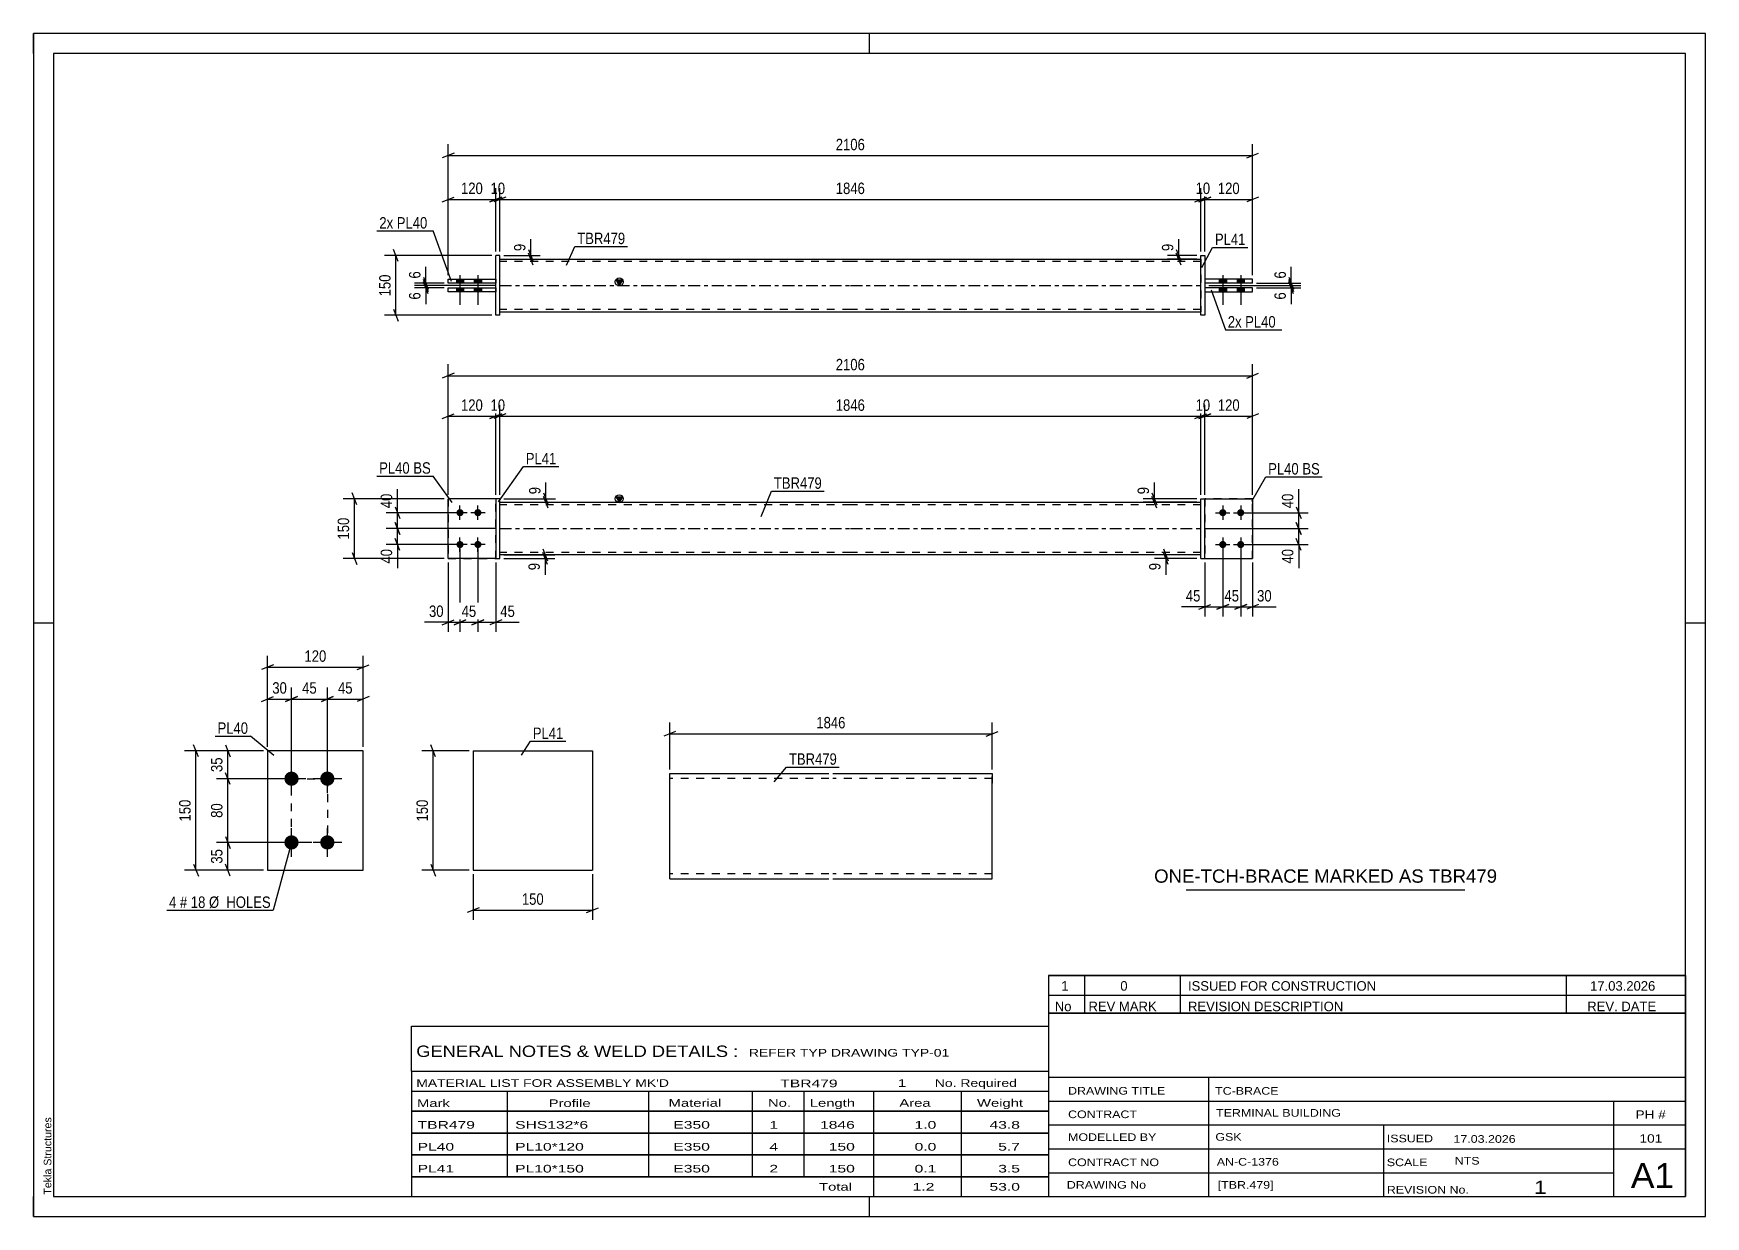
# Paper-space layout 'Layout1' of a CAD drawing. Header units: millimetres. Extents: x 0 to 420, y 0 to 297.
# The model-space entities are those that its viewports show. They can reach past a viewport. Long polylines and large blocks are cut down to what shows.
import ezdxf

# ---------------------------------------------------------------- set-up
doc = ezdxf.new("R2010")
doc.units = ezdxf.units.MM
doc.linetypes.add('DXK_LINE_DOT2', pattern=[3.9198, 1.9599, -1.9599])
doc.linetypes.add('DXK_LINE_DOT3', pattern=[5.9187, 2.979, -0.9799, 0.9799, -0.9799])
doc.layers.add('Viewport layer', color=7, linetype='Continuous', plot=False)
doc.styles.add('Arial', font='ARIAL.TTF', dxfattribs={"height": 0.2})
doc.styles.add('Arial Narrow', font='ARIALN.TTF', dxfattribs={"height": 0.2})

# ---------------------------------------------------------------- blocks, each defined once
blk = doc.blocks.new('Unknown-581591884-1127')
at = {"color": 5, "linetype": 'Continuous'}
for p, q in [((420, 297), (0, 297)), ((0, 297), (0, 0)), ((0, 292), (0, 297)), ((210, 292), (210, 297)), ((420, 0), (420, 297)), ((415, 292), (5, 292)), ((5, 292), (5, 5)), ((415, 5), (415, 292)), ((5, 149), (0, 149)), ((420, 149), (415, 149)), ((0, 0), (0, 5)), ((5, 5), (415, 5)), ((210, 0), (210, 5)), ((0, 0), (420, 0))]:
    blk.add_line(p, q, dxfattribs=at)
at = {"color": 174, "linetype": 'Continuous', "style": 'Arial'}
blk.add_text('Tekla Structures', height=1.9102, rotation=90, dxfattribs=at).set_placement((4.5, 5.5))
blk = doc.blocks.new('Part-581591884-1367 - 1364')
at = {"color": 2, "linetype": 'Continuous'}
for p, q in [((293.24, 165.2), (293.24, 180.2)), ((293.24, 180.2), (294.24, 180.2)), ((294.24, 165.2), (294.24, 180.2)), ((293.24, 165.2), (294.24, 165.2))]:
    blk.add_line(p, q, dxfattribs=at)
blk = doc.blocks.new('Part-581591884-1420 - 1364')
at = {"color": 7, "linetype": 'DXK_LINE_DOT2'}
for p, q in [((116.14, 180.2), (104.14, 180.2)), ((104.14, 180.2), (104.14, 165.2)), ((116.14, 165.2), (116.14, 180.2)), ((104.14, 165.2), (116.14, 165.2))]:
    blk.add_line(p, q, dxfattribs=at)
blk = doc.blocks.new('Bolt-581591884-1378 - 1364')
at = {"linetype": 'Continuous'}
for points in [[(107.14, 175.8, -1), (107.14, 177.6, -1)], [(111.64, 175.8, -1), (111.64, 177.6, -1)], [(107.14, 167.8, -1), (107.14, 169.6, -1)], [(111.64, 167.8, -1), (111.64, 169.6, -1)]]:
    blk.add_hatch(color=1, dxfattribs=at).paths.add_polyline_path(points)
at = {"color": 1, "linetype": 'Continuous'}
for p, q in [((108.94, 176.7), (105.34, 176.7)), ((107.14, 174.9), (107.14, 178.5)), ((113.44, 176.7), (109.84, 176.7)), ((111.64, 174.9), (111.64, 178.5)), ((108.94, 168.7), (105.34, 168.7)), ((107.14, 166.9), (107.14, 170.5)), ((113.44, 168.7), (109.84, 168.7)), ((111.64, 166.9), (111.64, 170.5))]:
    blk.add_line(p, q, dxfattribs=at)
blk = doc.blocks.new('Bolt-581591884-1379 - 1364')
at = {"linetype": 'Continuous'}
for points in [[(298.74, 177.6, -1), (298.74, 175.8, -1)], [(303.24, 177.6, -1), (303.24, 175.8, -1)], [(298.74, 169.6, -1), (298.74, 167.8, -1)], [(303.24, 169.6, -1), (303.24, 167.8, -1)]]:
    blk.add_hatch(color=1, dxfattribs=at).paths.add_polyline_path(points)
at = {"color": 1, "linetype": 'Continuous'}
for p, q in [((296.94, 176.7), (300.54, 176.7)), ((298.74, 178.5), (298.74, 174.9)), ((301.44, 176.7), (305.04, 176.7)), ((303.24, 178.5), (303.24, 174.9)), ((296.94, 168.7), (300.54, 168.7)), ((298.74, 170.5), (298.74, 166.9)), ((301.44, 168.7), (305.04, 168.7)), ((303.24, 170.5), (303.24, 166.9))]:
    blk.add_line(p, q, dxfattribs=at)
blk = doc.blocks.new('Part-581591884-1405 - 1364')
at = {"color": 2, "linetype": 'Continuous'}
for p, q in [((117.14, 180.2), (116.14, 180.2)), ((116.14, 180.2), (116.14, 165.2)), ((117.14, 165.2), (117.14, 180.2)), ((116.14, 165.2), (117.14, 165.2))]:
    blk.add_line(p, q, dxfattribs=at)
blk = doc.blocks.new('Part-581591884-1425 - 1364')
at = {"color": 2, "linetype": 'Continuous'}
for p, q in [((116.14, 180.2), (104.14, 180.2)), ((104.14, 165.2), (104.14, 180.2)), ((116.14, 165.2), (104.14, 165.2))]:
    blk.add_line(p, q, dxfattribs=at)
at = {"color": 7, "linetype": 'DXK_LINE_DOT2'}
blk.add_line((116.14, 165.2), (116.14, 180.2), dxfattribs=at)
blk = doc.blocks.new('Part-581591884-1440 - 1364')
at = {"linetype": 'Continuous'}
blk.add_hatch(color=2, dxfattribs=at).paths.add_polyline_path([(147.14, 179.3), (146.34, 180.7), (147.94, 180.7)])
at = {"color": 2, "linetype": 'Continuous'}
for p, q in [((147.14, 179.3), (146.34, 180.7)), ((146.34, 180.7), (147.94, 180.7)), ((147.94, 180.7), (147.14, 179.3)), ((117.14, 179.3), (205.14, 179.3)), ((205.24, 179.3), (293.24, 179.3)), ((205.14, 166.1), (117.14, 166.1)), ((293.24, 166.1), (205.24, 166.1))]:
    blk.add_line(p, q, dxfattribs=at)
at = {"color": 7, "linetype": 'DXK_LINE_DOT2'}
for p, q in [((117.14, 166.1), (117.14, 179.3)), ((205.14, 178.7), (117.14, 178.7)), ((293.24, 178.7), (205.24, 178.7)), ((293.24, 166.1), (293.24, 179.3)), ((205.14, 166.7), (117.14, 166.7)), ((293.24, 166.7), (205.24, 166.7))]:
    blk.add_line(p, q, dxfattribs=at)
at = {"color": 7, "linetype": 'DXK_LINE_DOT3'}
for p, q in [((117.14, 172.7), (205.14, 172.7)), ((205.24, 172.7), (293.24, 172.7))]:
    blk.add_line(p, q, dxfattribs=at)
at = {"color": 2, "linetype": 'Continuous'}
blk.add_circle((147.14, 180.2), 1, dxfattribs=at)
blk = doc.blocks.new('Part-581591884-1445 - 1364')
at = {"color": 2, "linetype": 'Continuous'}
for p, q in [((294.24, 180.2), (306.24, 180.2)), ((306.24, 180.2), (306.24, 165.2)), ((294.24, 165.2), (306.24, 165.2))]:
    blk.add_line(p, q, dxfattribs=at)
at = {"color": 7, "linetype": 'DXK_LINE_DOT2'}
blk.add_line((294.24, 180.2), (294.24, 165.2), dxfattribs=at)
blk = doc.blocks.new('Part-581591884-1450 - 1364')
at = {"color": 7, "linetype": 'DXK_LINE_DOT2'}
for p, q in [((306.24, 180.2), (294.24, 180.2)), ((294.24, 180.2), (294.24, 165.2)), ((306.24, 165.2), (306.24, 180.2)), ((294.24, 165.2), (306.24, 165.2))]:
    blk.add_line(p, q, dxfattribs=at)
blk = doc.blocks.new('Part-581591884-1793 - 1767')
at = {"color": 2, "linetype": 'Continuous'}
for p, q in [((104.14, 232.15), (104.14, 233.15)), ((104.14, 233.15), (116.14, 233.15)), ((116.14, 232.15), (104.14, 232.15)), ((116.14, 233.15), (116.14, 232.15))]:
    blk.add_line(p, q, dxfattribs=at)
blk = doc.blocks.new('Part-581591884-1778 - 1767')
at = {"color": 2, "linetype": 'Continuous'}
for p, q in [((306.24, 233.14), (294.24, 233.14)), ((294.24, 233.14), (294.24, 232.14)), ((294.24, 232.14), (306.24, 232.14)), ((306.24, 232.14), (306.24, 233.14))]:
    blk.add_line(p, q, dxfattribs=at)
blk = doc.blocks.new('Part-581591884-1798 - 1767')
at = {"color": 2, "linetype": 'Continuous'}
for p, q in [((104.14, 235.35), (116.14, 235.35)), ((104.14, 234.35), (104.14, 235.35)), ((116.14, 235.35), (116.14, 234.35)), ((116.14, 234.35), (104.14, 234.35))]:
    blk.add_line(p, q, dxfattribs=at)
blk = doc.blocks.new('Part-581591884-1773 - 1767')
at = {"linetype": 'Continuous'}
blk.add_hatch(color=2, dxfattribs=at).paths.add_polyline_path([(147.14, 233.74), (146.34, 235.14), (147.94, 235.14)])
at = {"color": 2, "linetype": 'Continuous'}
for p, q in [((117.14, 240.34), (205.14, 240.34)), ((205.24, 240.34), (293.24, 240.34)), ((147.14, 233.74), (146.34, 235.14)), ((146.34, 235.14), (147.94, 235.14)), ((147.94, 235.14), (147.14, 233.74)), ((117.14, 227.14), (205.14, 227.14)), ((205.24, 227.14), (293.24, 227.14))]:
    blk.add_line(p, q, dxfattribs=at)
at = {"color": 7, "linetype": 'DXK_LINE_DOT2'}
for p, q in [((117.14, 227.14), (117.14, 240.34)), ((205.14, 239.74), (117.14, 239.74)), ((293.24, 239.74), (205.24, 239.74)), ((293.24, 240.34), (293.24, 227.14)), ((205.14, 227.74), (117.14, 227.74)), ((293.24, 227.74), (205.24, 227.74))]:
    blk.add_line(p, q, dxfattribs=at)
at = {"color": 7, "linetype": 'DXK_LINE_DOT3'}
for p, q in [((117.14, 233.74), (205.14, 233.74)), ((205.24, 233.74), (293.24, 233.74))]:
    blk.add_line(p, q, dxfattribs=at)
at = {"color": 2, "linetype": 'Continuous'}
blk.add_circle((147.14, 234.64), 1, dxfattribs=at)
blk = doc.blocks.new('Part-581591884-1783 - 1767')
at = {"color": 2, "linetype": 'Continuous'}
for p, q in [((294.24, 235.34), (294.24, 234.34)), ((306.24, 235.34), (294.24, 235.34)), ((306.24, 234.34), (306.24, 235.34)), ((306.24, 234.34), (294.24, 234.34))]:
    blk.add_line(p, q, dxfattribs=at)
blk = doc.blocks.new('Part-581591884-1799 - 1767')
at = {"color": 2, "linetype": 'Continuous'}
for p, q in [((117.14, 241.25), (116.14, 241.25)), ((116.14, 226.25), (116.14, 241.25)), ((117.14, 226.25), (117.14, 241.25)), ((117.14, 226.25), (116.14, 226.25))]:
    blk.add_line(p, q, dxfattribs=at)
blk = doc.blocks.new('Part-581591884-1788 - 1767')
at = {"color": 2, "linetype": 'Continuous'}
for p, q in [((293.24, 226.24), (293.24, 241.24)), ((293.24, 241.24), (294.24, 241.24)), ((294.24, 241.24), (294.24, 226.24)), ((294.24, 226.24), (293.24, 226.24))]:
    blk.add_line(p, q, dxfattribs=at)
blk = doc.blocks.new('Bolt-581591884-1800 - 1767')
at = {"linetype": 'Continuous'}
for points in [[(299.64, 235.34), (297.84, 235.34), (297.84, 234.34), (299.64, 234.34)], [(299.64, 235.34), (297.84, 235.34), (297.84, 234.34), (299.64, 234.34)], [(304.14, 235.34), (302.34, 235.34), (302.34, 234.34), (304.14, 234.34)], [(304.14, 235.34), (302.34, 235.34), (302.34, 234.34), (304.14, 234.34)], [(299.64, 233.14), (297.84, 233.14), (297.84, 232.14), (299.64, 232.14)], [(299.64, 233.14), (297.84, 233.14), (297.84, 232.14), (299.64, 232.14)], [(304.14, 233.14), (302.34, 233.14), (302.34, 232.14), (304.14, 232.14)], [(304.14, 233.14), (302.34, 233.14), (302.34, 232.14), (304.14, 232.14)]]:
    blk.add_hatch(color=1, dxfattribs=at).paths.add_polyline_path(points)
at = {"color": 1, "linetype": 'Continuous'}
for p, q in [((297.84, 235.34), (297.84, 234.34)), ((297.84, 235.34), (297.84, 234.34)), ((298.74, 236.34), (298.74, 228.84)), ((298.74, 236.34), (298.74, 228.84)), ((299.64, 235.34), (299.64, 234.34)), ((299.64, 235.34), (299.64, 234.34)), ((302.34, 235.34), (302.34, 234.34)), ((302.34, 235.34), (302.34, 234.34)), ((303.24, 236.34), (303.24, 228.84)), ((303.24, 236.34), (303.24, 228.84)), ((304.14, 235.34), (304.14, 234.34)), ((304.14, 235.34), (304.14, 234.34)), ((297.84, 233.14), (297.84, 232.14)), ((297.84, 233.14), (297.84, 232.14)), ((299.64, 233.14), (299.64, 232.14)), ((299.64, 233.14), (299.64, 232.14)), ((302.34, 233.14), (302.34, 232.14)), ((302.34, 233.14), (302.34, 232.14)), ((304.14, 233.14), (304.14, 232.14)), ((304.14, 233.14), (304.14, 232.14))]:
    blk.add_line(p, q, dxfattribs=at)
blk = doc.blocks.new('Bolt-581591884-1801 - 1767')
at = {"linetype": 'Continuous'}
for points in [[(106.24, 234.34), (108.04, 234.34), (108.04, 235.34), (106.24, 235.34)], [(106.24, 234.34), (108.04, 234.34), (108.04, 235.34), (106.24, 235.34)], [(110.74, 234.34), (112.54, 234.34), (112.54, 235.34), (110.74, 235.34)], [(110.74, 234.34), (112.54, 234.34), (112.54, 235.34), (110.74, 235.34)], [(106.24, 232.14), (108.04, 232.14), (108.04, 233.14), (106.24, 233.14)], [(106.24, 232.14), (108.04, 232.14), (108.04, 233.14), (106.24, 233.14)], [(110.74, 232.14), (112.54, 232.14), (112.54, 233.14), (110.74, 233.14)], [(110.74, 232.14), (112.54, 232.14), (112.54, 233.14), (110.74, 233.14)]]:
    blk.add_hatch(color=1, dxfattribs=at).paths.add_polyline_path(points)
at = {"color": 1, "linetype": 'Continuous'}
for p, q in [((106.24, 235.34), (106.24, 234.34)), ((106.24, 235.34), (106.24, 234.34)), ((107.14, 236.34), (107.14, 228.84)), ((107.14, 236.34), (107.14, 228.84)), ((108.04, 235.34), (108.04, 234.34)), ((108.04, 235.34), (108.04, 234.34)), ((110.74, 235.34), (110.74, 234.34)), ((110.74, 235.34), (110.74, 234.34)), ((111.64, 236.34), (111.64, 228.84)), ((111.64, 236.34), (111.64, 228.84)), ((112.54, 235.34), (112.54, 234.34)), ((112.54, 235.34), (112.54, 234.34)), ((106.24, 233.14), (106.24, 232.14)), ((106.24, 233.14), (106.24, 232.14)), ((108.04, 233.14), (108.04, 232.14)), ((108.04, 233.14), (108.04, 232.14)), ((110.74, 233.14), (110.74, 232.14)), ((110.74, 233.14), (110.74, 232.14)), ((112.54, 233.14), (112.54, 232.14)), ((112.54, 233.14), (112.54, 232.14))]:
    blk.add_line(p, q, dxfattribs=at)
blk = doc.blocks.new('Bolt-581591884-2103 - 2040')
at = {"linetype": 'Continuous'}
for points in [[(64.82, 108.12, -1), (64.82, 111.72, -1)], [(73.82, 108.12, -1), (73.82, 111.72, -1)], [(64.82, 92.12, -1), (64.82, 95.72, -1)], [(73.82, 92.12, -1), (73.82, 95.72, -1)]]:
    blk.add_hatch(color=1, dxfattribs=at).paths.add_polyline_path(points)
at = {"color": 1, "linetype": 'Continuous'}
for p, q in [((64.82, 106.32), (64.82, 113.52)), ((73.82, 106.32), (73.82, 113.52)), ((68.42, 109.92), (61.22, 109.92)), ((77.42, 109.92), (70.22, 109.92)), ((64.82, 90.32), (64.82, 97.52)), ((73.82, 90.32), (73.82, 97.52)), ((68.42, 93.92), (61.22, 93.92)), ((77.42, 93.92), (70.22, 93.92))]:
    blk.add_line(p, q, dxfattribs=at)
blk = doc.blocks.new('Part-581591884-2108 - 2040')
at = {"color": 2, "linetype": 'Continuous'}
for p, q in [((82.82, 116.92), (58.82, 116.92)), ((58.82, 116.92), (58.82, 86.92)), ((82.82, 86.92), (82.82, 116.92)), ((58.82, 86.92), (82.82, 86.92))]:
    blk.add_line(p, q, dxfattribs=at)
blk = doc.blocks.new('Part-581591884-2231 - 2225')
at = {"color": 2, "linetype": 'Continuous'}
for p, q in [((110.43, 116.92), (110.43, 86.92)), ((110.43, 116.92), (140.43, 116.92)), ((140.43, 116.92), (140.43, 86.92)), ((110.43, 86.92), (140.43, 86.92))]:
    blk.add_line(p, q, dxfattribs=at)
blk = doc.blocks.new('Part-581591884-2256 - 2248')
at = {"color": 2, "linetype": 'Continuous'}
for p, q in [((159.81, 84.98), (159.81, 111.2)), ((159.81, 111.2), (199.81, 111.2)), ((200.81, 111.2), (240.81, 111.2)), ((240.81, 111.2), (240.81, 111.02)), ((240.81, 111.02), (240.81, 108.8)), ((240.81, 84.8), (240.81, 108.8)), ((159.81, 84.8), (159.81, 84.98)), ((159.81, 84.8), (199.81, 84.8)), ((200.81, 84.8), (240.81, 84.8))]:
    blk.add_line(p, q, dxfattribs=at)
at = {"color": 7, "linetype": 'DXK_LINE_DOT2'}
for p, q in [((199.81, 110), (159.81, 110)), ((240.81, 110), (200.81, 110)), ((240.81, 108.8), (240.81, 110.5)), ((159.81, 86), (159.81, 86.09)), ((199.81, 86), (159.81, 86)), ((240.81, 86), (200.81, 86)), ((240.81, 86), (240.81, 86.09))]:
    blk.add_line(p, q, dxfattribs=at)
blk = doc.blocks.new('Rectangle-581591884-2210 - 2040')
at = {"color": 1, "linetype": 'DXK_LINE_DOT2'}
blk.add_lwpolyline([(64.82, 109.92), (73.82, 109.92), (73.82, 93.92), (64.82, 93.92), (64.82, 109.92)], close=True, dxfattribs=at)
blk = doc.blocks.new('StraightDimension-581591884-1609 - 1364')
at = {"color": 7, "linetype": 'Continuous'}
for p, q in [((116.14, 172.7), (88.59, 172.7)), ((90.84, 174.2), (92.04, 171.2)), ((91.44, 168.7), (91.44, 172.7)), ((106.14, 168.7), (88.59, 168.7)), ((92.04, 167.2), (90.84, 170.2))]:
    blk.add_line(p, q, dxfattribs=at)
at = {"color": 0}
blk.add_wipeout([(90.69, 168.17), (86.49, 168.17), (86.49, 163.32), (90.69, 163.32)], dxfattribs=at)
at = {"color": 7, "linetype": 'Continuous'}
blk.add_line((91.44, 168.7), (91.44, 162.79), dxfattribs=at)
blk.add_line((91.44, 168.7), (91.44, 162.79), dxfattribs=at)
at = {"color": 3, "style": 'Arial Narrow'}
blk.add_text('40', height=2.863, rotation=90.0002, dxfattribs=at).set_placement((90.09, 163.92))
blk = doc.blocks.new('StraightDimension-581591884-1665 - 1364')
at = {"color": 7, "linetype": 'Continuous'}
for p, q in [((298.74, 167.7), (298.74, 150.65)), ((303.24, 167.7), (303.24, 150.65)), ((297.24, 152.45), (300.24, 153.65)), ((298.74, 153.05), (303.24, 153.05)), ((304.74, 153.65), (301.74, 152.45))]:
    blk.add_line(p, q, dxfattribs=at)
at = {"color": 0}
blk.add_wipeout([(303.42, 153.8), (303.42, 158), (298.56, 158), (298.56, 153.8)], dxfattribs=at)
at = {"color": 3, "style": 'Arial Narrow'}
blk.add_text('45', height=2.863, dxfattribs=at).set_placement((299.16, 154.4))
blk = doc.blocks.new('StraightDimension-581591884-1703 - 1364')
at = {"color": 7, "linetype": 'Continuous'}
for p, q in [((304.24, 176.7), (320.2, 176.7)), ((317.2, 178.2), (318.4, 175.2)), ((317.8, 172.7), (317.8, 176.7)), ((294.24, 172.7), (320.2, 172.7)), ((318.4, 171.2), (317.2, 174.2))]:
    blk.add_line(p, q, dxfattribs=at)
at = {"color": 0}
blk.add_wipeout([(317.05, 182.08), (312.85, 182.08), (312.85, 177.22), (317.05, 177.22)], dxfattribs=at)
at = {"color": 7, "linetype": 'Continuous'}
blk.add_line((317.8, 176.7), (317.8, 182.6), dxfattribs=at)
blk.add_line((317.8, 176.7), (317.8, 182.6), dxfattribs=at)
at = {"color": 3, "style": 'Arial Narrow'}
blk.add_text('40', height=2.863, rotation=90.0002, dxfattribs=at).set_placement((316.45, 177.82))
blk = doc.blocks.new('StraightDimension-581591884-1600 - 1364')
at = {"color": 7, "linetype": 'Continuous'}
for p, q in [((128.1, 181.7), (129.3, 178.7)), ((129.3, 177.8), (128.1, 180.8)), ((118.14, 180.2), (131.1, 180.2)), ((118.14, 179.3), (131.1, 179.3)), ((128.7, 179.3), (128.7, 180.2))]:
    blk.add_line(p, q, dxfattribs=at)
at = {"color": 0}
blk.add_wipeout([(127.95, 183.75), (123.75, 183.75), (123.75, 180.72), (127.95, 180.72)], dxfattribs=at)
at = {"color": 7, "linetype": 'Continuous'}
blk.add_line((128.7, 180.2), (128.7, 184.28), dxfattribs=at)
blk.add_line((128.7, 180.2), (128.7, 184.28), dxfattribs=at)
at = {"color": 3, "style": 'Arial Narrow'}
blk.add_text('9', height=2.86, rotation=90.0002, dxfattribs=at).set_placement((127.35, 181.32))
blk = doc.blocks.new('StraightDimension-581591884-1649 - 1364')
at = {"color": 7, "linetype": 'Continuous'}
for p, q in [((294.24, 164.2), (294.24, 150.65)), ((298.74, 167.7), (298.74, 150.65)), ((292.74, 152.45), (295.74, 153.65)), ((294.24, 153.05), (298.74, 153.05)), ((300.24, 153.65), (297.24, 152.45))]:
    blk.add_line(p, q, dxfattribs=at)
at = {"color": 0}
blk.add_wipeout([(293.71, 153.8), (293.71, 158), (288.86, 158), (288.86, 153.8)], dxfattribs=at)
at = {"color": 7, "linetype": 'Continuous'}
blk.add_line((294.24, 153.05), (288.33, 153.05), dxfattribs=at)
blk.add_line((294.24, 153.05), (288.33, 153.05), dxfattribs=at)
at = {"color": 3, "style": 'Arial Narrow'}
blk.add_text('45', height=2.863, dxfattribs=at).set_placement((289.46, 154.4))
blk = doc.blocks.new('StraightDimension-581591884-1560 - 1364')
at = {"color": 7, "linetype": 'Continuous'}
for p, q in [((104.14, 164.2), (104.14, 146.78)), ((107.14, 167.7), (107.14, 146.78)), ((102.64, 148.58), (105.64, 149.78)), ((104.14, 149.18), (107.14, 149.18)), ((108.64, 149.78), (105.64, 148.58))]:
    blk.add_line(p, q, dxfattribs=at)
at = {"color": 0}
blk.add_wipeout([(103.61, 149.93), (103.61, 154.13), (98.76, 154.13), (98.76, 149.93)], dxfattribs=at)
at = {"color": 7, "linetype": 'Continuous'}
blk.add_line((104.14, 149.18), (98.23, 149.18), dxfattribs=at)
blk.add_line((104.14, 149.18), (98.23, 149.18), dxfattribs=at)
at = {"color": 3, "style": 'Arial Narrow'}
blk.add_text('30', height=2.863, dxfattribs=at).set_placement((99.36, 150.53))
blk = doc.blocks.new('StraightDimension-581591884-1452 - 1364')
at = {"color": 7, "linetype": 'Continuous'}
for p, q in [((104.14, 181.2), (104.14, 203.77)), ((116.14, 181.2), (116.14, 203.77)), ((102.64, 200.32), (105.64, 201.52)), ((104.14, 200.92), (116.14, 200.92)), ((117.64, 201.52), (114.64, 200.32))]:
    blk.add_line(p, q, dxfattribs=at)
at = {"color": 0}
blk.add_wipeout([(113.48, 201.67), (113.48, 205.87), (106.8, 205.87), (106.8, 201.67)], dxfattribs=at)
at = {"color": 3, "style": 'Arial Narrow'}
blk.add_text('120', height=2.863, dxfattribs=at).set_placement((107.4, 202.27))
blk = doc.blocks.new('StraightDimension-581591884-1730 - 1364')
at = {"color": 7, "linetype": 'Continuous'}
for p, q in [((280.95, 181.7), (282.15, 178.7)), ((282.15, 177.8), (280.95, 180.8)), ((292.24, 180.2), (278.7, 180.2)), ((292.24, 179.3), (278.7, 179.3)), ((281.55, 179.3), (281.55, 180.2))]:
    blk.add_line(p, q, dxfattribs=at)
at = {"color": 0}
blk.add_wipeout([(280.8, 183.75), (276.6, 183.75), (276.6, 180.72), (280.8, 180.72)], dxfattribs=at)
at = {"color": 7, "linetype": 'Continuous'}
blk.add_line((281.55, 180.2), (281.55, 184.28), dxfattribs=at)
blk.add_line((281.55, 180.2), (281.55, 184.28), dxfattribs=at)
at = {"color": 3, "style": 'Arial Narrow'}
blk.add_text('9', height=2.86, rotation=90.0002, dxfattribs=at).set_placement((280.2, 181.32))
blk = doc.blocks.new('StraightDimension-581591884-1479 - 1364')
at = {"color": 7, "linetype": 'Continuous'}
for p, q in [((116.14, 181.2), (116.14, 203.77)), ((117.14, 181.2), (117.14, 203.77)), ((114.64, 200.32), (117.64, 201.52)), ((118.64, 201.52), (115.64, 200.32)), ((116.14, 200.92), (117.14, 200.92))]:
    blk.add_line(p, q, dxfattribs=at)
at = {"color": 0}
blk.add_wipeout([(119.07, 201.67), (119.07, 205.87), (114.21, 205.87), (114.21, 201.67)], dxfattribs=at)
at = {"color": 3, "style": 'Arial Narrow'}
blk.add_text('10', height=2.863, dxfattribs=at).set_placement((114.81, 202.27))
blk = doc.blocks.new('StraightDimension-581591884-1577 - 1364')
at = {"color": 7, "linetype": 'Continuous'}
for p, q in [((111.64, 167.7), (111.64, 146.78)), ((116.14, 164.2), (116.14, 146.78)), ((110.14, 148.58), (113.14, 149.78)), ((111.64, 149.18), (116.14, 149.18)), ((117.64, 149.78), (114.64, 148.58))]:
    blk.add_line(p, q, dxfattribs=at)
at = {"color": 0}
blk.add_wipeout([(121.52, 149.93), (121.52, 154.13), (116.66, 154.13), (116.66, 149.93)], dxfattribs=at)
at = {"color": 7, "linetype": 'Continuous'}
blk.add_line((116.14, 149.18), (122.04, 149.18), dxfattribs=at)
blk.add_line((116.14, 149.18), (122.04, 149.18), dxfattribs=at)
at = {"color": 3, "style": 'Arial Narrow'}
blk.add_text('45', height=2.863, dxfattribs=at).set_placement((117.26, 150.53))
blk = doc.blocks.new('StraightDimension-581591884-1496 - 1364')
at = {"color": 7, "linetype": 'Continuous'}
for p, q in [((117.14, 181.2), (117.14, 203.77)), ((293.24, 181.2), (293.24, 203.77)), ((118.64, 201.52), (115.64, 200.32)), ((117.14, 200.92), (293.24, 200.92)), ((291.74, 200.32), (294.74, 201.52))]:
    blk.add_line(p, q, dxfattribs=at)
at = {"color": 0}
blk.add_wipeout([(209.44, 201.67), (209.44, 205.87), (200.93, 205.87), (200.93, 201.67)], dxfattribs=at)
at = {"color": 3, "style": 'Arial Narrow'}
blk.add_text('1846', height=2.863, dxfattribs=at).set_placement((201.53, 202.27))
blk = doc.blocks.new('StraightDimension-581591884-1505 - 1364')
at = {"color": 7, "linetype": 'Continuous'}
for p, q in [((293.24, 181.2), (293.24, 203.77)), ((294.24, 181.2), (294.24, 203.77)), ((291.74, 200.32), (294.74, 201.52)), ((295.74, 201.52), (292.74, 200.32)), ((293.24, 200.92), (294.24, 200.92))]:
    blk.add_line(p, q, dxfattribs=at)
at = {"color": 0}
blk.add_wipeout([(296.17, 201.67), (296.17, 205.87), (291.31, 205.87), (291.31, 201.67)], dxfattribs=at)
at = {"color": 3, "style": 'Arial Narrow'}
blk.add_text('10', height=2.863, dxfattribs=at).set_placement((291.91, 202.27))
blk = doc.blocks.new('StraightDimension-581591884-1523 - 1364')
at = {"color": 7, "linetype": 'Continuous'}
for p, q in [((294.24, 181.2), (294.24, 203.77)), ((306.24, 181.2), (306.24, 203.77)), ((292.74, 200.32), (295.74, 201.52)), ((294.24, 200.92), (306.24, 200.92)), ((307.74, 201.52), (304.74, 200.32))]:
    blk.add_line(p, q, dxfattribs=at)
at = {"color": 0}
blk.add_wipeout([(303.58, 201.67), (303.58, 205.87), (296.9, 205.87), (296.9, 201.67)], dxfattribs=at)
at = {"color": 3, "style": 'Arial Narrow'}
blk.add_text('120', height=2.863, dxfattribs=at).set_placement((297.5, 202.27))
blk = doc.blocks.new('StraightDimension-581591884-1546 - 1364')
at = {"color": 7, "linetype": 'Continuous'}
for p, q in [((105.64, 211.69), (102.64, 210.49)), ((104.14, 181.2), (104.14, 213.94)), ((104.14, 211.09), (306.24, 211.09)), ((304.74, 210.49), (307.74, 211.69)), ((306.24, 181.2), (306.24, 213.94))]:
    blk.add_line(p, q, dxfattribs=at)
at = {"color": 0}
blk.add_wipeout([(209.44, 211.84), (209.44, 216.04), (200.93, 216.04), (200.93, 211.84)], dxfattribs=at)
at = {"color": 3, "style": 'Arial Narrow'}
blk.add_text('2106', height=2.863, dxfattribs=at).set_placement((201.53, 212.44))
blk = doc.blocks.new('StraightDimension-581591884-1570 - 1364')
at = {"color": 7, "linetype": 'Continuous'}
for p, q in [((107.14, 167.7), (107.14, 146.78)), ((111.64, 167.7), (111.64, 146.78)), ((105.64, 148.58), (108.64, 149.78)), ((107.14, 149.18), (111.64, 149.18)), ((113.14, 149.78), (110.14, 148.58))]:
    blk.add_line(p, q, dxfattribs=at)
at = {"color": 0}
blk.add_wipeout([(111.82, 149.93), (111.82, 154.13), (106.96, 154.13), (106.96, 149.93)], dxfattribs=at)
at = {"color": 3, "style": 'Arial Narrow'}
blk.add_text('45', height=2.863, dxfattribs=at).set_placement((107.56, 150.53))
blk = doc.blocks.new('StraightDimension-581591884-1591 - 1364')
at = {"color": 7, "linetype": 'Continuous'}
for p, q in [((118.14, 166.1), (130.94, 166.1)), ((118.14, 165.2), (130.94, 165.2)), ((127.94, 167.6), (129.14, 164.6)), ((129.14, 163.7), (127.94, 166.7)), ((128.54, 165.2), (128.54, 166.1))]:
    blk.add_line(p, q, dxfattribs=at)
at = {"color": 0}
blk.add_wipeout([(127.79, 164.67), (123.59, 164.67), (123.59, 161.65), (127.79, 161.65)], dxfattribs=at)
at = {"color": 7, "linetype": 'Continuous'}
blk.add_line((128.54, 165.2), (128.54, 161.12), dxfattribs=at)
blk.add_line((128.54, 165.2), (128.54, 161.12), dxfattribs=at)
at = {"color": 3, "style": 'Arial Narrow'}
blk.add_text('9', height=2.86, rotation=90.0002, dxfattribs=at).set_placement((127.19, 162.25))
blk = doc.blocks.new('StraightDimension-581591884-1626 - 1364')
at = {"color": 7, "linetype": 'Continuous'}
for p, q in [((106.14, 176.7), (88.59, 176.7)), ((90.84, 178.2), (92.04, 175.2)), ((91.44, 172.7), (91.44, 176.7)), ((116.14, 172.7), (88.59, 172.7)), ((92.04, 171.2), (90.84, 174.2))]:
    blk.add_line(p, q, dxfattribs=at)
at = {"color": 0}
blk.add_wipeout([(90.69, 182.08), (86.49, 182.08), (86.49, 177.22), (90.69, 177.22)], dxfattribs=at)
at = {"color": 7, "linetype": 'Continuous'}
blk.add_line((91.44, 176.7), (91.44, 182.6), dxfattribs=at)
blk.add_line((91.44, 176.7), (91.44, 182.6), dxfattribs=at)
at = {"color": 3, "style": 'Arial Narrow'}
blk.add_text('40', height=2.863, rotation=90.0002, dxfattribs=at).set_placement((90.09, 177.82))
blk = doc.blocks.new('StraightDimension-581591884-1640 - 1364')
at = {"color": 7, "linetype": 'Continuous'}
for p, q in [((292.24, 166.1), (281.59, 166.1)), ((292.24, 165.2), (281.59, 165.2)), ((283.84, 167.6), (285.04, 164.6)), ((285.04, 163.7), (283.84, 166.7)), ((284.44, 165.2), (284.44, 166.1))]:
    blk.add_line(p, q, dxfattribs=at)
at = {"color": 0}
blk.add_wipeout([(283.69, 164.67), (279.49, 164.67), (279.49, 161.65), (283.69, 161.65)], dxfattribs=at)
at = {"color": 7, "linetype": 'Continuous'}
blk.add_line((284.44, 165.2), (284.44, 161.12), dxfattribs=at)
blk.add_line((284.44, 165.2), (284.44, 161.12), dxfattribs=at)
at = {"color": 3, "style": 'Arial Narrow'}
blk.add_text('9', height=2.86, rotation=90.0002, dxfattribs=at).set_placement((283.09, 162.25))
blk = doc.blocks.new('StraightDimension-581591884-1675 - 1364')
at = {"color": 7, "linetype": 'Continuous'}
for p, q in [((303.24, 167.7), (303.24, 150.65)), ((306.24, 164.2), (306.24, 150.65)), ((301.74, 152.45), (304.74, 153.65)), ((303.24, 153.05), (306.24, 153.05)), ((307.74, 153.65), (304.74, 152.45))]:
    blk.add_line(p, q, dxfattribs=at)
at = {"color": 0}
blk.add_wipeout([(311.62, 153.8), (311.62, 158), (306.76, 158), (306.76, 153.8)], dxfattribs=at)
at = {"color": 7, "linetype": 'Continuous'}
blk.add_line((306.24, 153.05), (312.14, 153.05), dxfattribs=at)
blk.add_line((306.24, 153.05), (312.14, 153.05), dxfattribs=at)
at = {"color": 3, "style": 'Arial Narrow'}
blk.add_text('30', height=2.863, dxfattribs=at).set_placement((307.36, 154.4))
blk = doc.blocks.new('StraightDimension-581591884-1689 - 1364')
at = {"color": 7, "linetype": 'Continuous'}
for p, q in [((81.24, 178.7), (80.04, 181.7)), ((103.14, 180.2), (77.79, 180.2)), ((80.64, 165.2), (80.64, 180.2)), ((103.14, 165.2), (77.79, 165.2)), ((80.04, 166.7), (81.24, 163.7))]:
    blk.add_line(p, q, dxfattribs=at)
at = {"color": 0}
blk.add_wipeout([(79.89, 176.04), (75.69, 176.04), (75.69, 169.36), (79.89, 169.36)], dxfattribs=at)
at = {"color": 3, "style": 'Arial Narrow'}
blk.add_text('150', height=2.863, rotation=90.0002, dxfattribs=at).set_placement((79.29, 169.96))
blk = doc.blocks.new('StraightDimension-581591884-1716 - 1364')
at = {"color": 7, "linetype": 'Continuous'}
for p, q in [((294.24, 172.7), (320.2, 172.7)), ((317.2, 174.2), (318.4, 171.2)), ((317.8, 168.7), (317.8, 172.7)), ((304.24, 168.7), (320.2, 168.7)), ((318.4, 167.2), (317.2, 170.2))]:
    blk.add_line(p, q, dxfattribs=at)
at = {"color": 0}
blk.add_wipeout([(317.05, 168.17), (312.85, 168.17), (312.85, 163.32), (317.05, 163.32)], dxfattribs=at)
at = {"color": 7, "linetype": 'Continuous'}
blk.add_line((317.8, 168.7), (317.8, 162.79), dxfattribs=at)
blk.add_line((317.8, 168.7), (317.8, 162.79), dxfattribs=at)
at = {"color": 3, "style": 'Arial Narrow'}
blk.add_text('40', height=2.863, rotation=90.0002, dxfattribs=at).set_placement((316.45, 163.92))
blk = doc.blocks.new('StraightDimension-581591884-1890 - 1767')
at = {"color": 7, "linetype": 'Continuous'}
for p, q in [((294.24, 242.25), (294.24, 258.19)), ((306.24, 236.34), (306.24, 258.19)), ((292.74, 254.74), (295.74, 255.94)), ((294.24, 255.34), (306.24, 255.34)), ((307.74, 255.94), (304.74, 254.74))]:
    blk.add_line(p, q, dxfattribs=at)
at = {"color": 0}
blk.add_wipeout([(303.58, 256.09), (303.58, 260.29), (296.9, 260.29), (296.9, 256.09)], dxfattribs=at)
at = {"color": 3, "style": 'Arial Narrow'}
blk.add_text('120', height=2.863, dxfattribs=at).set_placement((297.5, 256.69))
blk = doc.blocks.new('StraightDimension-581591884-1851 - 1767')
at = {"color": 7, "linetype": 'Continuous'}
for p, q in [((97.95, 235.84), (99.15, 232.84)), ((99.15, 232.24), (97.95, 235.24)), ((103.14, 234.34), (95.7, 234.34)), ((116.14, 233.74), (95.7, 233.74)), ((98.55, 233.74), (98.55, 234.34))]:
    blk.add_line(p, q, dxfattribs=at)
at = {"color": 0}
blk.add_wipeout([(97.8, 237.9), (93.6, 237.9), (93.6, 234.87), (97.8, 234.87)], dxfattribs=at)
at = {"color": 7, "linetype": 'Continuous'}
blk.add_line((98.55, 234.34), (98.55, 238.42), dxfattribs=at)
blk.add_line((98.55, 234.34), (98.55, 238.42), dxfattribs=at)
at = {"color": 3, "style": 'Arial Narrow'}
blk.add_text('6', height=2.86, rotation=90.0002, dxfattribs=at).set_placement((97.2, 235.47))
blk = doc.blocks.new('StraightDimension-581591884-1930 - 1767')
at = {"color": 7, "linetype": 'Continuous'}
for p, q in [((116.14, 242.25), (116.14, 258.19)), ((117.14, 242.25), (117.14, 258.19)), ((114.64, 254.74), (117.64, 255.94)), ((118.64, 255.94), (115.64, 254.74)), ((116.14, 255.34), (117.14, 255.34))]:
    blk.add_line(p, q, dxfattribs=at)
at = {"color": 0}
blk.add_wipeout([(119.07, 256.09), (119.07, 260.29), (114.21, 260.29), (114.21, 256.09)], dxfattribs=at)
at = {"color": 3, "style": 'Arial Narrow'}
blk.add_text('10', height=2.863, dxfattribs=at).set_placement((114.81, 256.69))
blk = doc.blocks.new('StraightDimension-581591884-1805 - 1767')
at = {"color": 7, "linetype": 'Continuous'}
for p, q in [((292.24, 241.25), (284.81, 241.25)), ((292.24, 240.34), (284.81, 240.34)), ((287.06, 242.75), (288.26, 239.75)), ((288.26, 238.84), (287.06, 241.84)), ((287.66, 240.34), (287.66, 241.25))]:
    blk.add_line(p, q, dxfattribs=at)
at = {"color": 0}
blk.add_wipeout([(286.91, 244.8), (282.71, 244.8), (282.71, 241.77), (286.91, 241.77)], dxfattribs=at)
at = {"color": 7, "linetype": 'Continuous'}
blk.add_line((287.66, 241.25), (287.66, 245.32), dxfattribs=at)
blk.add_line((287.66, 241.25), (287.66, 245.32), dxfattribs=at)
at = {"color": 3, "style": 'Arial Narrow'}
blk.add_text('9', height=2.86, rotation=90.0002, dxfattribs=at).set_placement((286.31, 242.37))
blk = doc.blocks.new('StraightDimension-581591884-1816 - 1767')
at = {"color": 7, "linetype": 'Continuous'}
for p, q in [((315.33, 235.84), (316.53, 232.84)), ((316.53, 232.24), (315.33, 235.24)), ((295.24, 233.74), (318.33, 233.74)), ((307.24, 234.34), (318.33, 234.34)), ((315.93, 233.74), (315.93, 234.34))]:
    blk.add_line(p, q, dxfattribs=at)
at = {"color": 0}
blk.add_wipeout([(315.18, 237.9), (310.98, 237.9), (310.98, 234.87), (315.18, 234.87)], dxfattribs=at)
at = {"color": 7, "linetype": 'Continuous'}
blk.add_line((315.93, 234.34), (315.93, 238.42), dxfattribs=at)
blk.add_line((315.93, 234.34), (315.93, 238.42), dxfattribs=at)
at = {"color": 3, "style": 'Arial Narrow'}
blk.add_text('6', height=2.86, rotation=90.0002, dxfattribs=at).set_placement((314.58, 235.47))
blk = doc.blocks.new('StraightDimension-581591884-1825 - 1767')
at = {"color": 7, "linetype": 'Continuous'}
for p, q in [((315.33, 235.24), (316.53, 232.24)), ((295.24, 233.74), (318.33, 233.74)), ((307.24, 233.14), (318.33, 233.14)), ((316.53, 231.64), (315.33, 234.64)), ((315.93, 233.14), (315.93, 233.74))]:
    blk.add_line(p, q, dxfattribs=at)
at = {"color": 0}
blk.add_wipeout([(315.18, 232.62), (310.98, 232.62), (310.98, 229.59), (315.18, 229.59)], dxfattribs=at)
at = {"color": 7, "linetype": 'Continuous'}
blk.add_line((315.93, 233.14), (315.93, 229.07), dxfattribs=at)
blk.add_line((315.93, 233.14), (315.93, 229.07), dxfattribs=at)
at = {"color": 3, "style": 'Arial Narrow'}
blk.add_text('6', height=2.86, rotation=90.0002, dxfattribs=at).set_placement((314.58, 230.19))
blk = doc.blocks.new('StraightDimension-581591884-1835 - 1767')
at = {"color": 7, "linetype": 'Continuous'}
for p, q in [((97.95, 235.24), (99.15, 232.24)), ((116.14, 233.74), (95.7, 233.74)), ((103.14, 233.14), (95.7, 233.14)), ((99.15, 231.64), (97.95, 234.64)), ((98.55, 233.14), (98.55, 233.74))]:
    blk.add_line(p, q, dxfattribs=at)
at = {"color": 0}
blk.add_wipeout([(97.8, 232.62), (93.6, 232.62), (93.6, 229.59), (97.8, 229.59)], dxfattribs=at)
at = {"color": 7, "linetype": 'Continuous'}
blk.add_line((98.55, 233.14), (98.55, 229.07), dxfattribs=at)
blk.add_line((98.55, 233.14), (98.55, 229.07), dxfattribs=at)
at = {"color": 3, "style": 'Arial Narrow'}
blk.add_text('6', height=2.86, rotation=90.0002, dxfattribs=at).set_placement((97.2, 230.19))
blk = doc.blocks.new('StraightDimension-581591884-1868 - 1767')
at = {"color": 7, "linetype": 'Continuous'}
for p, q in [((118.14, 241.25), (127.32, 241.25)), ((118.14, 240.34), (127.32, 240.34)), ((124.32, 242.75), (125.52, 239.75)), ((125.52, 238.84), (124.32, 241.84)), ((124.92, 240.34), (124.92, 241.25))]:
    blk.add_line(p, q, dxfattribs=at)
at = {"color": 0}
blk.add_wipeout([(124.17, 244.8), (119.97, 244.8), (119.97, 241.77), (124.17, 241.77)], dxfattribs=at)
at = {"color": 7, "linetype": 'Continuous'}
blk.add_line((124.92, 241.25), (124.92, 245.32), dxfattribs=at)
blk.add_line((124.92, 241.25), (124.92, 245.32), dxfattribs=at)
at = {"color": 3, "style": 'Arial Narrow'}
blk.add_text('9', height=2.86, rotation=90.0002, dxfattribs=at).set_placement((123.57, 242.37))
blk = doc.blocks.new('StraightDimension-581591884-1879 - 1767')
at = {"color": 7, "linetype": 'Continuous'}
for p, q in [((115.14, 241.25), (88.2, 241.25)), ((91.65, 239.75), (90.45, 242.75)), ((91.05, 226.25), (91.05, 241.25)), ((90.45, 227.75), (91.65, 224.75)), ((115.14, 226.25), (88.2, 226.25))]:
    blk.add_line(p, q, dxfattribs=at)
at = {"color": 0}
blk.add_wipeout([(90.3, 237.09), (86.1, 237.09), (86.1, 230.4), (90.3, 230.4)], dxfattribs=at)
at = {"color": 3, "style": 'Arial Narrow'}
blk.add_text('150', height=2.863, rotation=90.0002, dxfattribs=at).set_placement((89.7, 231))
blk = doc.blocks.new('StraightDimension-581591884-1900 - 1767')
at = {"color": 7, "linetype": 'Continuous'}
for p, q in [((293.24, 242.25), (293.24, 258.19)), ((294.24, 242.25), (294.24, 258.19)), ((291.74, 254.74), (294.74, 255.94)), ((295.74, 255.94), (292.74, 254.74)), ((293.24, 255.34), (294.24, 255.34))]:
    blk.add_line(p, q, dxfattribs=at)
at = {"color": 0}
blk.add_wipeout([(296.17, 256.09), (296.17, 260.29), (291.31, 260.29), (291.31, 256.09)], dxfattribs=at)
at = {"color": 3, "style": 'Arial Narrow'}
blk.add_text('10', height=2.863, dxfattribs=at).set_placement((291.91, 256.69))
blk = doc.blocks.new('StraightDimension-581591884-1910 - 1767')
at = {"color": 7, "linetype": 'Continuous'}
for p, q in [((117.14, 242.25), (117.14, 258.19)), ((293.24, 242.25), (293.24, 258.19)), ((118.64, 255.94), (115.64, 254.74)), ((117.14, 255.34), (293.24, 255.34)), ((291.74, 254.74), (294.74, 255.94))]:
    blk.add_line(p, q, dxfattribs=at)
at = {"color": 0}
blk.add_wipeout([(209.44, 256.09), (209.44, 260.29), (200.93, 260.29), (200.93, 256.09)], dxfattribs=at)
at = {"color": 3, "style": 'Arial Narrow'}
blk.add_text('1846', height=2.863, dxfattribs=at).set_placement((201.53, 256.69))
blk = doc.blocks.new('StraightDimension-581591884-1920 - 1767')
at = {"color": 7, "linetype": 'Continuous'}
for p, q in [((104.14, 236.34), (104.14, 258.19)), ((116.14, 242.25), (116.14, 258.19)), ((102.64, 254.74), (105.64, 255.94)), ((104.14, 255.34), (116.14, 255.34)), ((117.64, 255.94), (114.64, 254.74))]:
    blk.add_line(p, q, dxfattribs=at)
at = {"color": 0}
blk.add_wipeout([(113.48, 256.09), (113.48, 260.29), (106.8, 260.29), (106.8, 256.09)], dxfattribs=at)
at = {"color": 3, "style": 'Arial Narrow'}
blk.add_text('120', height=2.863, dxfattribs=at).set_placement((107.4, 256.69))
blk = doc.blocks.new('StraightDimension-581591884-1941 - 1767')
at = {"color": 7, "linetype": 'Continuous'}
for p, q in [((104.14, 236.34), (104.14, 269.19)), ((306.24, 236.34), (306.24, 269.19)), ((105.64, 266.94), (102.64, 265.74)), ((104.14, 266.34), (306.24, 266.34)), ((304.74, 265.74), (307.74, 266.94))]:
    blk.add_line(p, q, dxfattribs=at)
at = {"color": 0}
blk.add_wipeout([(209.44, 267.09), (209.44, 271.29), (200.93, 271.29), (200.93, 267.09)], dxfattribs=at)
at = {"color": 3, "style": 'Arial Narrow'}
blk.add_text('2106', height=2.863, dxfattribs=at).set_placement((201.53, 267.69))
blk = doc.blocks.new('StraightDimension-581591884-2133 - 2040')
at = {"color": 7, "linetype": 'Continuous'}
for p, q in [((63.32, 129.32), (66.32, 130.52)), ((64.82, 110.92), (64.82, 132.77)), ((75.32, 130.52), (72.32, 129.32)), ((73.82, 110.92), (73.82, 132.77)), ((64.82, 129.92), (73.82, 129.92))]:
    blk.add_line(p, q, dxfattribs=at)
at = {"color": 0}
blk.add_wipeout([(71.75, 130.67), (71.75, 134.87), (66.9, 134.87), (66.9, 130.67)], dxfattribs=at)
at = {"color": 3, "style": 'Arial Narrow'}
blk.add_text('45', height=2.863, dxfattribs=at).set_placement((67.5, 131.27))
blk = doc.blocks.new('StraightDimension-581591884-2165 - 2040')
at = {"color": 7, "linetype": 'Continuous'}
for p, q in [((63.82, 93.92), (45.97, 93.92)), ((48.22, 95.42), (49.42, 92.42)), ((48.82, 86.92), (48.82, 93.92)), ((49.42, 85.42), (48.22, 88.42)), ((57.82, 86.92), (45.97, 86.92))]:
    blk.add_line(p, q, dxfattribs=at)
at = {"color": 0}
blk.add_wipeout([(48.07, 92.85), (43.87, 92.85), (43.87, 87.99), (48.07, 87.99)], dxfattribs=at)
at = {"color": 3, "style": 'Arial Narrow'}
blk.add_text('35', height=2.863, rotation=90.0002, dxfattribs=at).set_placement((47.47, 88.59))
blk = doc.blocks.new('StraightDimension-581591884-2123 - 2040')
at = {"color": 7, "linetype": 'Continuous'}
for p, q in [((57.32, 129.32), (60.32, 130.52)), ((58.82, 117.92), (58.82, 132.77)), ((66.32, 130.52), (63.32, 129.32)), ((64.82, 110.92), (64.82, 132.77)), ((58.82, 129.92), (64.82, 129.92))]:
    blk.add_line(p, q, dxfattribs=at)
at = {"color": 0}
blk.add_wipeout([(64.25, 130.67), (64.25, 134.87), (59.4, 134.87), (59.4, 130.67)], dxfattribs=at)
at = {"color": 3, "style": 'Arial Narrow'}
blk.add_text('30', height=2.863, dxfattribs=at).set_placement((60, 131.27))
blk = doc.blocks.new('StraightDimension-581591884-2112 - 2040')
at = {"color": 7, "linetype": 'Continuous'}
for p, q in [((58.82, 117.92), (58.82, 140.77)), ((82.82, 117.92), (82.82, 140.77)), ((60.32, 138.52), (57.32, 137.32)), ((58.82, 137.92), (82.82, 137.92)), ((81.32, 137.32), (84.32, 138.52))]:
    blk.add_line(p, q, dxfattribs=at)
at = {"color": 0}
blk.add_wipeout([(74.17, 138.67), (74.17, 142.87), (67.48, 142.87), (67.48, 138.67)], dxfattribs=at)
at = {"color": 3, "style": 'Arial Narrow'}
blk.add_text('120', height=2.863, dxfattribs=at).set_placement((68.08, 139.27))
blk = doc.blocks.new('StraightDimension-581591884-2143 - 2040')
at = {"color": 7, "linetype": 'Continuous'}
for p, q in [((72.32, 129.32), (75.32, 130.52)), ((73.82, 110.92), (73.82, 132.77)), ((84.32, 130.52), (81.32, 129.32)), ((82.82, 117.92), (82.82, 132.77)), ((73.82, 129.92), (82.82, 129.92))]:
    blk.add_line(p, q, dxfattribs=at)
at = {"color": 0}
blk.add_wipeout([(80.75, 130.67), (80.75, 134.87), (75.9, 134.87), (75.9, 130.67)], dxfattribs=at)
at = {"color": 3, "style": 'Arial Narrow'}
blk.add_text('45', height=2.863, dxfattribs=at).set_placement((76.5, 131.27))
blk = doc.blocks.new('StraightDimension-581591884-2154 - 2040')
at = {"color": 7, "linetype": 'Continuous'}
for p, q in [((41.42, 115.42), (40.22, 118.42)), ((57.82, 116.92), (37.97, 116.92)), ((40.82, 86.92), (40.82, 116.92)), ((40.22, 88.42), (41.42, 85.42)), ((57.82, 86.92), (37.97, 86.92))]:
    blk.add_line(p, q, dxfattribs=at)
at = {"color": 0}
blk.add_wipeout([(40.07, 105.26), (35.87, 105.26), (35.87, 98.58), (40.07, 98.58)], dxfattribs=at)
at = {"color": 3, "style": 'Arial Narrow'}
blk.add_text('150', height=2.863, rotation=90.0002, dxfattribs=at).set_placement((39.47, 99.18))
blk = doc.blocks.new('StraightDimension-581591884-2181 - 2040')
at = {"color": 7, "linetype": 'Continuous'}
for p, q in [((63.82, 109.92), (45.97, 109.92)), ((49.42, 108.42), (48.22, 111.42)), ((48.82, 93.92), (48.82, 109.92)), ((63.82, 93.92), (45.97, 93.92)), ((48.22, 95.42), (49.42, 92.42))]:
    blk.add_line(p, q, dxfattribs=at)
at = {"color": 0}
blk.add_wipeout([(48.07, 104.35), (43.87, 104.35), (43.87, 99.49), (48.07, 99.49)], dxfattribs=at)
at = {"color": 3, "style": 'Arial Narrow'}
blk.add_text('80', height=2.863, rotation=90.0002, dxfattribs=at).set_placement((47.47, 100.09))
blk = doc.blocks.new('StraightDimension-581591884-2194 - 2040')
at = {"color": 7, "linetype": 'Continuous'}
for p, q in [((48.22, 118.42), (49.42, 115.42)), ((57.82, 116.92), (45.97, 116.92)), ((48.82, 109.92), (48.82, 116.92)), ((63.82, 109.92), (45.97, 109.92)), ((49.42, 108.42), (48.22, 111.42))]:
    blk.add_line(p, q, dxfattribs=at)
at = {"color": 0}
blk.add_wipeout([(48.07, 115.85), (43.87, 115.85), (43.87, 110.99), (48.07, 110.99)], dxfattribs=at)
at = {"color": 3, "style": 'Arial Narrow'}
blk.add_text('35', height=2.863, rotation=90.0002, dxfattribs=at).set_placement((47.47, 111.59))
blk = doc.blocks.new('StraightDimension-581591884-2233 - 2225')
at = {"color": 7, "linetype": 'Continuous'}
for p, q in [((101.03, 115.42), (99.83, 118.42)), ((109.43, 116.92), (97.58, 116.92)), ((100.43, 86.92), (100.43, 116.92)), ((99.83, 88.42), (101.03, 85.42)), ((109.43, 86.92), (97.58, 86.92))]:
    blk.add_line(p, q, dxfattribs=at)
at = {"color": 0}
blk.add_wipeout([(99.68, 105.26), (95.48, 105.26), (95.48, 98.58), (99.68, 98.58)], dxfattribs=at)
at = {"color": 3, "style": 'Arial Narrow'}
blk.add_text('150', height=2.863, rotation=90.0002, dxfattribs=at).set_placement((99.08, 99.18))
blk = doc.blocks.new('StraightDimension-581591884-2240 - 2225')
at = {"color": 7, "linetype": 'Continuous'}
for p, q in [((110.43, 85.92), (110.43, 74.52)), ((140.43, 85.92), (140.43, 74.52)), ((111.93, 77.52), (108.93, 76.32)), ((110.43, 76.92), (140.43, 76.92)), ((138.93, 76.32), (141.93, 77.52))]:
    blk.add_line(p, q, dxfattribs=at)
at = {"color": 0}
blk.add_wipeout([(128.78, 77.67), (128.78, 81.87), (122.09, 81.87), (122.09, 77.67)], dxfattribs=at)
at = {"color": 3, "style": 'Arial Narrow'}
blk.add_text('150', height=2.863, dxfattribs=at).set_placement((122.69, 78.27))
blk = doc.blocks.new('StraightDimension-581591884-2261 - 2248')
at = {"color": 7, "linetype": 'Continuous'}
for p, q in [((161.31, 121.8), (158.31, 120.6)), ((159.81, 112.2), (159.81, 124.05)), ((239.31, 120.6), (242.31, 121.8)), ((240.81, 112.2), (240.81, 124.05)), ((159.81, 121.2), (240.81, 121.2))]:
    blk.add_line(p, q, dxfattribs=at)
at = {"color": 0}
blk.add_wipeout([(204.57, 121.95), (204.57, 126.15), (196.05, 126.15), (196.05, 121.95)], dxfattribs=at)
at = {"color": 3, "style": 'Arial Narrow'}
blk.add_text('1846', height=2.863, dxfattribs=at).set_placement((196.65, 122.55))
blk = doc.blocks.new('Unknown-581591884-3255')
at = {"color": 7, "linetype": 'Continuous'}
blk.add_line((289.5, 82.05), (359.5, 82.05), dxfattribs=at)
at = {"color": 7, "style": 'Arial'}
blk.add_text('ONE-TCH-BRACE MARKED AS TBR479', height=3.3428, dxfattribs=at).set_placement((281.49, 83.8))
blk = doc.blocks.new('Unknown-581591884-3252')
at = {"color": 7, "linetype": 'Continuous'}
for p, q in [((255, 51.05), (255, 5)), ((255, 51.05), (415, 51.05)), ((415, 51), (415, 5)), ((255, 35), (415, 35)), ((295.14, 35), (295.14, 5)), ((255, 29), (415, 29)), ((397, 5.05), (397, 29.05)), ((255, 23), (415, 23)), ((339.14, 23), (339.14, 5)), ((255, 17), (415, 17)), ((255, 11), (397, 11)), ((255, 5), (415, 5))]:
    blk.add_line(p, q, dxfattribs=at)
at = {"color": 7, "style": 'Arial Narrow'}
for s, height, width, p in [('DRAWING TITLE', 1.9089, 1.425378, (259.88, 30.61)), ('TC-BRACE', 1.909, 1.425378, (296.81, 30.59)), ('CONTRACT', 1.909, 1.425378, (259.88, 24.71)), ('TERMINAL BUILDING', 1.9089, 1.425378, (297.06, 25.07)), ('MODELLED BY', 1.9089, 1.425378, (259.88, 18.98)), ('GSK', 1.909, 1.425378, (296.88, 19.04)), ('ISSUED', 1.909, 1.425378, (339.94, 18.64)), ('17.03.2026', 1.909, 1.425378, (356.69, 18.52)), ('CONTRACT NO', 1.9089, 1.425378, (259.88, 12.66)), ('AN-C-1376', 1.909, 1.425378, (297.23, 12.78)), ('SCALE', 1.909, 1.425378, (339.94, 12.65)), ('A1', 6.204, 1.25, (401.24, 7.2)), ('DRAWING No', 1.909, 1.425378, (259.56, 7)), ('[TBR.479]', 1.909, 1.425378, (297.46, 6.99)), ('1', 3.34, 1.5, (376.91, 5.68)), ('REVISION No.', 1.9089, 1.425378, (339.94, 5.77))]:
    blk.add_text(s, height=height, dxfattribs=dict(at, width=width)).set_placement(p)
at = {"color": 7, "linetype": 'Continuous', "style": 'Arial Narrow'}
for s, height, width, p in [('PH #', 2.1, 1.42538, (402.4, 24.55)), ('101', 2.1, 1.42538, (403.41, 18.55)), ('NTS', 1.909, 1.425378, (357, 13.05))]:
    blk.add_text(s, height=height, dxfattribs=dict(at, width=width)).set_placement(p)
blk = doc.blocks.new('Unknown-581591884-3253')
at = {"color": 7, "linetype": 'Continuous'}
for p, q in [((255, 60.55), (415, 60.55)), ((415, 60.55), (255, 60.55)), ((255, 60.55), (255, 55.55)), ((264, 60.55), (264, 55.55)), ((288, 60.55), (288, 55.55)), ((385, 60.55), (385, 55.55)), ((415, 60.55), (415, 55.55)), ((255, 55.55), (415, 55.55)), ((255, 55.55), (255, 51.05)), ((255, 55.55), (415, 55.55)), ((264, 55.55), (264, 51.05)), ((288, 55.55), (288, 51.05)), ((385, 55.55), (385, 51.05)), ((415, 55.55), (415, 51.05)), ((415, 51.05), (255, 51.05))]:
    blk.add_line(p, q, dxfattribs=at)
at = {"color": 7, "linetype": 'Continuous', "style": 'Arial Narrow'}
for s, height, width, p in [('1', 2.39, 1.196471, (258.16, 56.7)), ('0', 2.39, 1.196471, (273, 56.7)), ('ISSUED FOR CONSTRUCTION', 2.3861, 1.196471, (290, 56.7)), ('17.03.2026', 2.386, 1.196471, (391, 56.7)), ('No', 2.386, 1.2, (256.54, 51.55)), ('REV MARK', 2.386, 1.2, (265, 51.55)), ('REVISION DESCRIPTION', 2.3861, 1.2, (290, 51.55)), ('REV. DATE', 2.386, 1.2, (390.28, 51.55))]:
    blk.add_text(s, height=height, dxfattribs=dict(at, width=width)).set_placement(p)
blk = doc.blocks.new('Unknown-581591884-3254')
at = {"color": 7, "linetype": 'Continuous'}
for p, q in [((95, 47.75), (255, 47.75)), ((95, 36.5), (95, 47.75)), ((255, 47.75), (255, 36.5)), ((95, 36.5), (255, 36.5)), ((95, 36.5), (95, 31.5)), ((255, 36.5), (255, 31.5)), ((95, 31.5), (255, 31.5)), ((95, 31.5), (95, 26.5)), ((119, 31.5), (119, 26.5)), ((154.5, 31.5), (154.5, 26.5)), ((180.5, 31.5), (180.5, 26.5)), ((193.5, 31.5), (193.5, 26.5)), ((211, 31.5), (211, 26.5)), ((233, 31.5), (233, 26.5)), ((255, 31.5), (255, 26.5)), ((95, 26.5), (255, 26.5)), ((95, 26.45), (95, 21.05)), ((95, 26.45), (255, 26.45)), ((119, 26.5), (119, 21)), ((154.5, 26.5), (154.5, 21)), ((180.5, 26.5), (180.5, 21)), ((193.5, 26.5), (193.5, 21)), ((211, 26.5), (211, 21)), ((233, 26.5), (233, 21)), ((255, 26.45), (255, 21.05)), ((95, 21.05), (255, 21.05)), ((119, 21), (119, 15.5)), ((154.5, 21), (154.5, 15.5)), ((180.5, 21), (180.5, 15.5)), ((193.5, 21), (193.5, 15.5)), ((211, 21), (211, 15.5)), ((233, 21), (233, 15.5)), ((95, 20.95), (95, 15.55)), ((95, 20.95), (255, 20.95)), ((255, 20.95), (255, 15.55)), ((95, 15.55), (255, 15.55)), ((95, 15.45), (95, 10.05)), ((95, 15.45), (255, 15.45)), ((119, 15.5), (119, 10)), ((154.5, 15.5), (154.5, 10)), ((180.5, 15.5), (180.5, 10)), ((193.5, 15.5), (193.5, 10)), ((211, 15.5), (211, 10)), ((233, 15.5), (233, 10)), ((255, 15.45), (255, 10.05)), ((95, 10.05), (255, 10.05)), ((95, 10), (255, 10)), ((95, 10), (95, 5)), ((211, 10), (211, 5)), ((233, 10), (233, 5)), ((255, 10), (255, 5)), ((95, 5), (255, 5))]:
    blk.add_line(p, q, dxfattribs=at)
at = {"color": 7, "style": 'Arial Narrow'}
for s, height, width, p in [('GENERAL NOTES & WELD DETAILS :', 2.8633, 1.4, (96.15, 40.06)), ('REFER TYP DRAWING TYP-01', 1.9089, 1.6, (179.7, 40.16)), ("MATERIAL LIST FOR ASSEMBLY MK'D", 1.9089, 1.6, (96.15, 32.56)), ('TBR479', 1.909, 1.794707, (187.59, 32.47)), ('1', 1.91, 1.794707, (217.08, 32.56)), ('No. Required', 1.9089, 1.6, (226.41, 32.56)), ('Mark', 1.909, 1.7, (96.34, 27.5)), ('Profile', 1.909, 1.7, (129.41, 27.5)), ('Material', 1.909, 1.7, (159.54, 27.56)), ('No.', 1.909, 1.7, (184.5, 27.56)), ('Length', 1.909, 1.7, (195, 27.56)), ('Area', 1.909, 1.7, (217.5, 27.56)), ('Weight', 1.909, 1.7, (237, 27.56))]:
    blk.add_text(s, height=height, dxfattribs=dict(at, width=width)).set_placement(p)
at = {"color": 7, "linetype": 'Continuous', "style": 'Arial Narrow'}
for s, height, width, p in [('TBR479', 1.909, 1.794707, (96.5, 22.06)), ('SHS132*6', 1.909, 1.794707, (121, 22.06)), ('E350', 1.909, 1.794707, (160.74, 22.06)), ('1', 1.91, 1.794707, (184.86, 22.06)), ('1846', 1.909, 1.794707, (197.58, 22.06)), ('1.0', 1.909, 1.794707, (221.32, 22.06)), ('43.8', 1.909, 1.794707, (240.14, 22.06)), ('PL40', 1.909, 1.794707, (96.5, 16.56)), ('PL10*120', 1.909, 1.794707, (121, 16.56)), ('E350', 1.909, 1.794707, (160.74, 16.56)), ('4', 1.91, 1.794707, (184.86, 16.56)), ('150', 1.909, 1.794707, (199.77, 16.56)), ('0.0', 1.909, 1.794707, (221.32, 16.56)), ('5.7', 1.909, 1.794707, (242.33, 16.56)), ('PL41', 1.909, 1.794707, (96.5, 11.06)), ('PL10*150', 1.909, 1.794707, (121, 11.06)), ('E350', 1.909, 1.794707, (160.74, 11.06)), ('2', 1.91, 1.794707, (184.86, 11.06)), ('150', 1.909, 1.794707, (199.77, 11.06)), ('0.1', 1.909, 1.794707, (221.32, 11.06)), ('3.5', 1.909, 1.794707, (242.33, 11.06)), ('Total', 1.909, 1.7, (197.33, 6.5)), ('1.2', 1.909, 1.794707, (220.83, 6.5)), ('53.0', 1.909, 1.794707, (240.14, 6.5))]:
    blk.add_text(s, height=height, dxfattribs=dict(at, width=width)).set_placement(p)
blk = doc.blocks.new('Mark-581591884-1400 - 1364')
at = {"color": 0}
blk.add_wipeout([(131.34, 188.85), (131.34, 191.85), (123.67, 191.85), (123.67, 188.85)], dxfattribs=at)
blk.add_wipeout([(131.34, 188.85), (131.34, 191.85), (123.67, 191.85), (123.67, 188.85)], dxfattribs=at)
at = {"color": 30, "linetype": 'Continuous'}
for p, q in [((116.78, 179.39), (123.07, 188.25)), ((123.07, 188.25), (131.94, 188.25))]:
    blk.add_line(p, q, dxfattribs=at)
at = {"color": 3, "style": 'Arial Narrow'}
blk.add_text('PL41', height=2.863, dxfattribs=at).set_placement((123.67, 188.85))
blk = doc.blocks.new('Mark-581591884-1436 - 1364')
at = {"color": 0}
blk.add_wipeout([(198.04, 182.7), (198.04, 185.7), (185.98, 185.7), (185.98, 182.7)], dxfattribs=at)
blk.add_wipeout([(198.04, 182.7), (198.04, 185.7), (185.98, 185.7), (185.98, 182.7)], dxfattribs=at)
at = {"color": 30, "linetype": 'Continuous'}
for p, q in [((182.78, 175.75), (185.38, 182.1)), ((185.38, 182.1), (198.64, 182.1))]:
    blk.add_line(p, q, dxfattribs=at)
at = {"color": 3, "style": 'Arial Narrow'}
blk.add_text('TBR479', height=2.863, dxfattribs=at).set_placement((185.98, 182.7))
blk = doc.blocks.new('MarkSet-581591884-1752 - 1364')
at = {"color": 0}
blk.add_wipeout([(317.82, 186.28), (317.82, 189.28), (310.14, 189.28), (310.14, 186.28)], dxfattribs=at)
blk.add_wipeout([(317.82, 186.28), (317.82, 189.28), (310.14, 189.28), (310.14, 186.28)], dxfattribs=at)
at = {"color": 30, "linetype": 'Continuous'}
blk.add_line((306.04, 179.62), (309.54, 185.68), dxfattribs=at)
at = {"color": 0}
blk.add_wipeout([(323.1, 186.28), (323.1, 189.28), (318.72, 189.28), (318.72, 186.28)], dxfattribs=at)
blk.add_wipeout([(323.1, 186.28), (323.1, 189.28), (318.72, 189.28), (318.72, 186.28)], dxfattribs=at)
at = {"color": 30, "linetype": 'Continuous'}
blk.add_line((309.54, 185.68), (323.7, 185.68), dxfattribs=at)
at = {"color": 3, "style": 'Arial Narrow'}
for s, p in [('PL40', (310.14, 186.28)), ('BS', (318.72, 186.28))]:
    blk.add_text(s, height=2.863, dxfattribs=at).set_placement(p)
blk = doc.blocks.new('MarkSet-581591884-1758 - 1364')
at = {"color": 0}
blk.add_wipeout([(94.52, 186.49), (94.52, 189.49), (86.84, 189.49), (86.84, 186.49)], dxfattribs=at)
blk.add_wipeout([(94.52, 186.49), (94.52, 189.49), (86.84, 189.49), (86.84, 186.49)], dxfattribs=at)
blk.add_wipeout([(99.8, 186.49), (99.8, 189.49), (95.42, 189.49), (95.42, 186.49)], dxfattribs=at)
blk.add_wipeout([(99.8, 186.49), (99.8, 189.49), (95.42, 189.49), (95.42, 186.49)], dxfattribs=at)
at = {"color": 30, "linetype": 'Continuous'}
for p in [(86.24, 185.89), (105.18, 179.26)]:
    blk.add_line(p, (100.4, 185.89), dxfattribs=at)
at = {"color": 3, "style": 'Arial Narrow'}
for s, p in [('PL40', (86.84, 186.49)), ('BS', (95.42, 186.49))]:
    blk.add_text(s, height=2.863, dxfattribs=at).set_placement(p)
blk = doc.blocks.new('Mark-581591884-1769 - 1767')
at = {"color": 0}
blk.add_wipeout([(148.65, 244.12), (148.65, 247.12), (136.59, 247.12), (136.59, 244.12)], dxfattribs=at)
blk.add_wipeout([(148.65, 244.12), (148.65, 247.12), (136.59, 247.12), (136.59, 244.12)], dxfattribs=at)
at = {"color": 30, "linetype": 'Continuous'}
for p, q in [((133.88, 238.86), (135.99, 243.52)), ((135.99, 243.52), (149.25, 243.52))]:
    blk.add_line(p, q, dxfattribs=at)
at = {"color": 3, "style": 'Arial Narrow'}
blk.add_text('TBR479', height=2.863, dxfattribs=at).set_placement((136.59, 244.12))
blk = doc.blocks.new('Mark-581591884-1784 - 1767')
at = {"color": 0}
blk.add_wipeout([(304.43, 243.9), (304.43, 246.9), (296.76, 246.9), (296.76, 243.9)], dxfattribs=at)
blk.add_wipeout([(304.43, 243.9), (304.43, 246.9), (296.76, 246.9), (296.76, 243.9)], dxfattribs=at)
at = {"color": 30, "linetype": 'Continuous'}
for p, q in [((293.47, 238.22), (296.16, 243.3)), ((296.16, 243.3), (305.03, 243.3))]:
    blk.add_line(p, q, dxfattribs=at)
at = {"color": 3, "style": 'Arial Narrow'}
blk.add_text('PL41', height=2.863, dxfattribs=at).set_placement((296.76, 243.9))
blk = doc.blocks.new('MarkSet-581591884-1979 - 1767')
at = {"color": 0}
blk.add_wipeout([(90.36, 248.03), (90.36, 251.03), (86.89, 251.03), (86.89, 248.03)], dxfattribs=at)
blk.add_wipeout([(90.36, 248.03), (90.36, 251.03), (86.89, 251.03), (86.89, 248.03)], dxfattribs=at)
blk.add_wipeout([(98.93, 248.03), (98.93, 251.03), (91.26, 251.03), (91.26, 248.03)], dxfattribs=at)
blk.add_wipeout([(98.93, 248.03), (98.93, 251.03), (91.26, 251.03), (91.26, 248.03)], dxfattribs=at)
at = {"color": 30, "linetype": 'Continuous'}
for p in [(86.29, 247.43), (104.99, 234.73)]:
    blk.add_line(p, (100.43, 247.43), dxfattribs=at)
at = {"color": 3, "style": 'Arial Narrow'}
for s, p in [('2x', (86.89, 248.03)), ('PL40', (91.26, 248.03))]:
    blk.add_text(s, height=2.863, dxfattribs=at).set_placement(p)
blk = doc.blocks.new('MarkSet-581591884-1973 - 1767')
at = {"color": 0}
blk.add_wipeout([(303.46, 223.18), (303.46, 226.18), (299.99, 226.18), (299.99, 223.18)], dxfattribs=at)
blk.add_wipeout([(303.46, 223.18), (303.46, 226.18), (299.99, 226.18), (299.99, 223.18)], dxfattribs=at)
at = {"color": 30, "linetype": 'Continuous'}
blk.add_line((295.86, 232.6), (299.39, 222.58), dxfattribs=at)
at = {"color": 0}
blk.add_wipeout([(312.04, 223.18), (312.04, 226.18), (304.36, 226.18), (304.36, 223.18)], dxfattribs=at)
blk.add_wipeout([(312.04, 223.18), (312.04, 226.18), (304.36, 226.18), (304.36, 223.18)], dxfattribs=at)
at = {"color": 30, "linetype": 'Continuous'}
blk.add_line((299.39, 222.58), (313.54, 222.58), dxfattribs=at)
at = {"color": 3, "style": 'Arial Narrow'}
for s, p in [('2x', (299.99, 223.18)), ('PL40', (304.36, 223.18))]:
    blk.add_text(s, height=2.863, dxfattribs=at).set_placement(p)
blk = doc.blocks.new('Mark-581591884-2099 - 2040')
at = {"color": 0}
blk.add_wipeout([(35.9, 77.48), (35.9, 80.48), (34.07, 80.48), (34.07, 77.48)], dxfattribs=at)
blk.add_wipeout([(35.9, 77.48), (35.9, 80.48), (34.07, 80.48), (34.07, 77.48)], dxfattribs=at)
blk.add_wipeout([(38.63, 77.48), (38.63, 80.48), (36.8, 80.48), (36.8, 77.48)], dxfattribs=at)
blk.add_wipeout([(38.63, 77.48), (38.63, 80.48), (36.8, 80.48), (36.8, 77.48)], dxfattribs=at)
at = {"color": 3, "style": 'Arial Narrow'}
blk.add_text('4', height=2.86, dxfattribs=at).set_placement((34.07, 77.48))
at = {"color": 0}
blk.add_wipeout([(43.19, 77.48), (43.19, 80.48), (39.53, 80.48), (39.53, 77.48)], dxfattribs=at)
blk.add_wipeout([(43.19, 77.48), (43.19, 80.48), (39.53, 80.48), (39.53, 77.48)], dxfattribs=at)
at = {"color": 3, "style": 'Arial Narrow'}
blk.add_text('#', height=2.86, dxfattribs=at).set_placement((36.8, 77.48))
at = {"color": 0}
blk.add_wipeout([(59.61, 77.48), (59.61, 80.48), (44.09, 80.48), (44.09, 77.48)], dxfattribs=at)
blk.add_wipeout([(59.61, 77.48), (59.61, 80.48), (44.09, 80.48), (44.09, 77.48)], dxfattribs=at)
at = {"color": 7, "linetype": 'Continuous'}
for p in [(64.82, 93.92), (33.47, 76.88)]:
    blk.add_line(p, (60.21, 76.88), dxfattribs=at)
at = {"color": 3, "style": 'Arial Narrow'}
for s, p in [('18', (39.53, 77.48)), ('Ø  HOLES', (44.09, 77.48))]:
    blk.add_text(s, height=2.863, dxfattribs=at).set_placement(p)
blk = doc.blocks.new('Mark-581591884-2104 - 2040')
at = {"color": 0}
blk.add_wipeout([(53.92, 121.18), (53.92, 124.18), (46.24, 124.18), (46.24, 121.18)], dxfattribs=at)
blk.add_wipeout([(53.92, 121.18), (53.92, 124.18), (46.24, 124.18), (46.24, 121.18)], dxfattribs=at)
at = {"color": 30, "linetype": 'Continuous'}
for p in [(45.64, 120.58), (60.41, 115.73)]:
    blk.add_line(p, (54.52, 120.58), dxfattribs=at)
at = {"color": 3, "style": 'Arial Narrow'}
blk.add_text('PL40', height=2.863, dxfattribs=at).set_placement((46.24, 121.18))
blk = doc.blocks.new('Mark-581591884-2227 - 2225')
at = {"color": 0}
blk.add_wipeout([(133.11, 119.9), (133.11, 122.9), (125.43, 122.9), (125.43, 119.9)], dxfattribs=at)
blk.add_wipeout([(133.11, 119.9), (133.11, 122.9), (125.43, 122.9), (125.43, 119.9)], dxfattribs=at)
at = {"color": 30, "linetype": 'Continuous'}
for p, q in [((122.6, 115.86), (124.83, 119.3)), ((124.83, 119.3), (133.71, 119.3))]:
    blk.add_line(p, q, dxfattribs=at)
at = {"color": 3, "style": 'Arial Narrow'}
blk.add_text('PL41', height=2.863, dxfattribs=at).set_placement((125.43, 119.9))
blk = doc.blocks.new('Mark-581591884-2252 - 2248')
at = {"color": 0}
blk.add_wipeout([(201.82, 113.42), (201.82, 116.42), (189.76, 116.42), (189.76, 113.42)], dxfattribs=at)
blk.add_wipeout([(201.82, 113.42), (201.82, 116.42), (189.76, 116.42), (189.76, 113.42)], dxfattribs=at)
at = {"color": 30, "linetype": 'Continuous'}
for p, q in [((186.08, 109.12), (189.16, 112.82)), ((189.16, 112.82), (202.42, 112.82))]:
    blk.add_line(p, q, dxfattribs=at)
at = {"color": 3, "style": 'Arial Narrow'}
blk.add_text('TBR479', height=2.863, dxfattribs=at).set_placement((189.76, 113.42))

msp = doc.modelspace()

# ---------------------------------------------------------------- block references
for name in ['Unknown-581591884-1127', 'Part-581591884-1799 - 1767', 'Part-581591884-1773 - 1767', 'Part-581591884-1788 - 1767', 'Part-581591884-1798 - 1767', 'Bolt-581591884-1801 - 1767', 'Part-581591884-1783 - 1767', 'Bolt-581591884-1800 - 1767', 'Part-581591884-1793 - 1767', 'Part-581591884-1778 - 1767', 'Part-581591884-1440 - 1364', 'Part-581591884-1420 - 1364', 'Part-581591884-1425 - 1364', 'Bolt-581591884-1378 - 1364', 'Part-581591884-1405 - 1364', 'Part-581591884-1367 - 1364', 'Part-581591884-1445 - 1364', 'Part-581591884-1450 - 1364', 'Bolt-581591884-1379 - 1364', 'Part-581591884-2108 - 2040', 'Bolt-581591884-2103 - 2040', 'Part-581591884-2231 - 2225', 'Rectangle-581591884-2210 - 2040', 'Part-581591884-2256 - 2248', 'Unknown-581591884-3255', 'Unknown-581591884-3253', 'Unknown-581591884-3252', 'Unknown-581591884-3254']:
    msp.add_blockref(name, (0, 0))

# ---------------------------------------------------------------- next in the draw order: block references
for name in ['StraightDimension-581591884-1930 - 1767', 'StraightDimension-581591884-1890 - 1767', 'StraightDimension-581591884-1851 - 1767', 'StraightDimension-581591884-1600 - 1364', 'StraightDimension-581591884-1703 - 1364', 'StraightDimension-581591884-1609 - 1364', 'StraightDimension-581591884-1665 - 1364', 'StraightDimension-581591884-2133 - 2040', 'StraightDimension-581591884-2261 - 2248', 'Mark-581591884-2227 - 2225', 'StraightDimension-581591884-2233 - 2225', 'StraightDimension-581591884-2165 - 2040']:
    msp.add_blockref(name, (0, 0))

# ---------------------------------------------------------------- next in the draw order: block references
for name in ['StraightDimension-581591884-1868 - 1767', 'StraightDimension-581591884-1805 - 1767', 'StraightDimension-581591884-1835 - 1767', 'StraightDimension-581591884-1816 - 1767', 'StraightDimension-581591884-1452 - 1364', 'StraightDimension-581591884-1730 - 1364', 'StraightDimension-581591884-1560 - 1364', 'StraightDimension-581591884-1649 - 1364', 'StraightDimension-581591884-2123 - 2040', 'Mark-581591884-2252 - 2248', 'StraightDimension-581591884-2240 - 2225']:
    msp.add_blockref(name, (0, 0))

# ---------------------------------------------------------------- next in the draw order: block references
for name in ['StraightDimension-581591884-1900 - 1767', 'StraightDimension-581591884-1879 - 1767', 'StraightDimension-581591884-1825 - 1767', 'StraightDimension-581591884-1479 - 1364', 'StraightDimension-581591884-1577 - 1364', 'StraightDimension-581591884-1640 - 1364', 'StraightDimension-581591884-1675 - 1364', 'StraightDimension-581591884-2112 - 2040']:
    msp.add_blockref(name, (0, 0))

# ---------------------------------------------------------------- next in the draw order: block references
for name in ['StraightDimension-581591884-1910 - 1767', 'MarkSet-581591884-1973 - 1767', 'StraightDimension-581591884-1496 - 1364', 'StraightDimension-581591884-1716 - 1364', 'StraightDimension-581591884-1570 - 1364', 'StraightDimension-581591884-1591 - 1364', 'StraightDimension-581591884-2143 - 2040', 'StraightDimension-581591884-2154 - 2040']:
    msp.add_blockref(name, (0, 0))

# ---------------------------------------------------------------- next in the draw order: block references
for name in ['StraightDimension-581591884-1920 - 1767', 'StraightDimension-581591884-1505 - 1364', 'StraightDimension-581591884-2181 - 2040']:
    msp.add_blockref(name, (0, 0))

# ---------------------------------------------------------------- next in the draw order: block references
for name in ['StraightDimension-581591884-1941 - 1767', 'StraightDimension-581591884-1523 - 1364', 'StraightDimension-581591884-2194 - 2040', 'Mark-581591884-2099 - 2040']:
    msp.add_blockref(name, (0, 0))

# ---------------------------------------------------------------- next in the draw order: block references
for name in ['MarkSet-581591884-1979 - 1767', 'Mark-581591884-1769 - 1767', 'Mark-581591884-1784 - 1767', 'StraightDimension-581591884-1546 - 1364', 'Mark-581591884-2104 - 2040']:
    msp.add_blockref(name, (0, 0))

# ---------------------------------------------------------------- next in the draw order: block references
for name in ['MarkSet-581591884-1752 - 1364', 'Mark-581591884-1436 - 1364', 'StraightDimension-581591884-1626 - 1364']:
    msp.add_blockref(name, (0, 0))

# ---------------------------------------------------------------- next in the draw order: block references
for name in ['Mark-581591884-1400 - 1364', 'StraightDimension-581591884-1689 - 1364']:
    msp.add_blockref(name, (0, 0))

# ---------------------------------------------------------------- next in the draw order: block references
msp.add_blockref('MarkSet-581591884-1758 - 1364', (0, 0))

psp = doc.layouts.get("Layout1")

# ---------------------------------------------------------------- viewports
at = {"layer": 'Viewport layer', "view_target_point": (210, 148.5)}
psp.add_viewport(center=(210, 148.5), size=(420, 297), view_center_point=(0, 0), view_height=297, dxfattribs=at)

doc.saveas('drawing.dxf')
